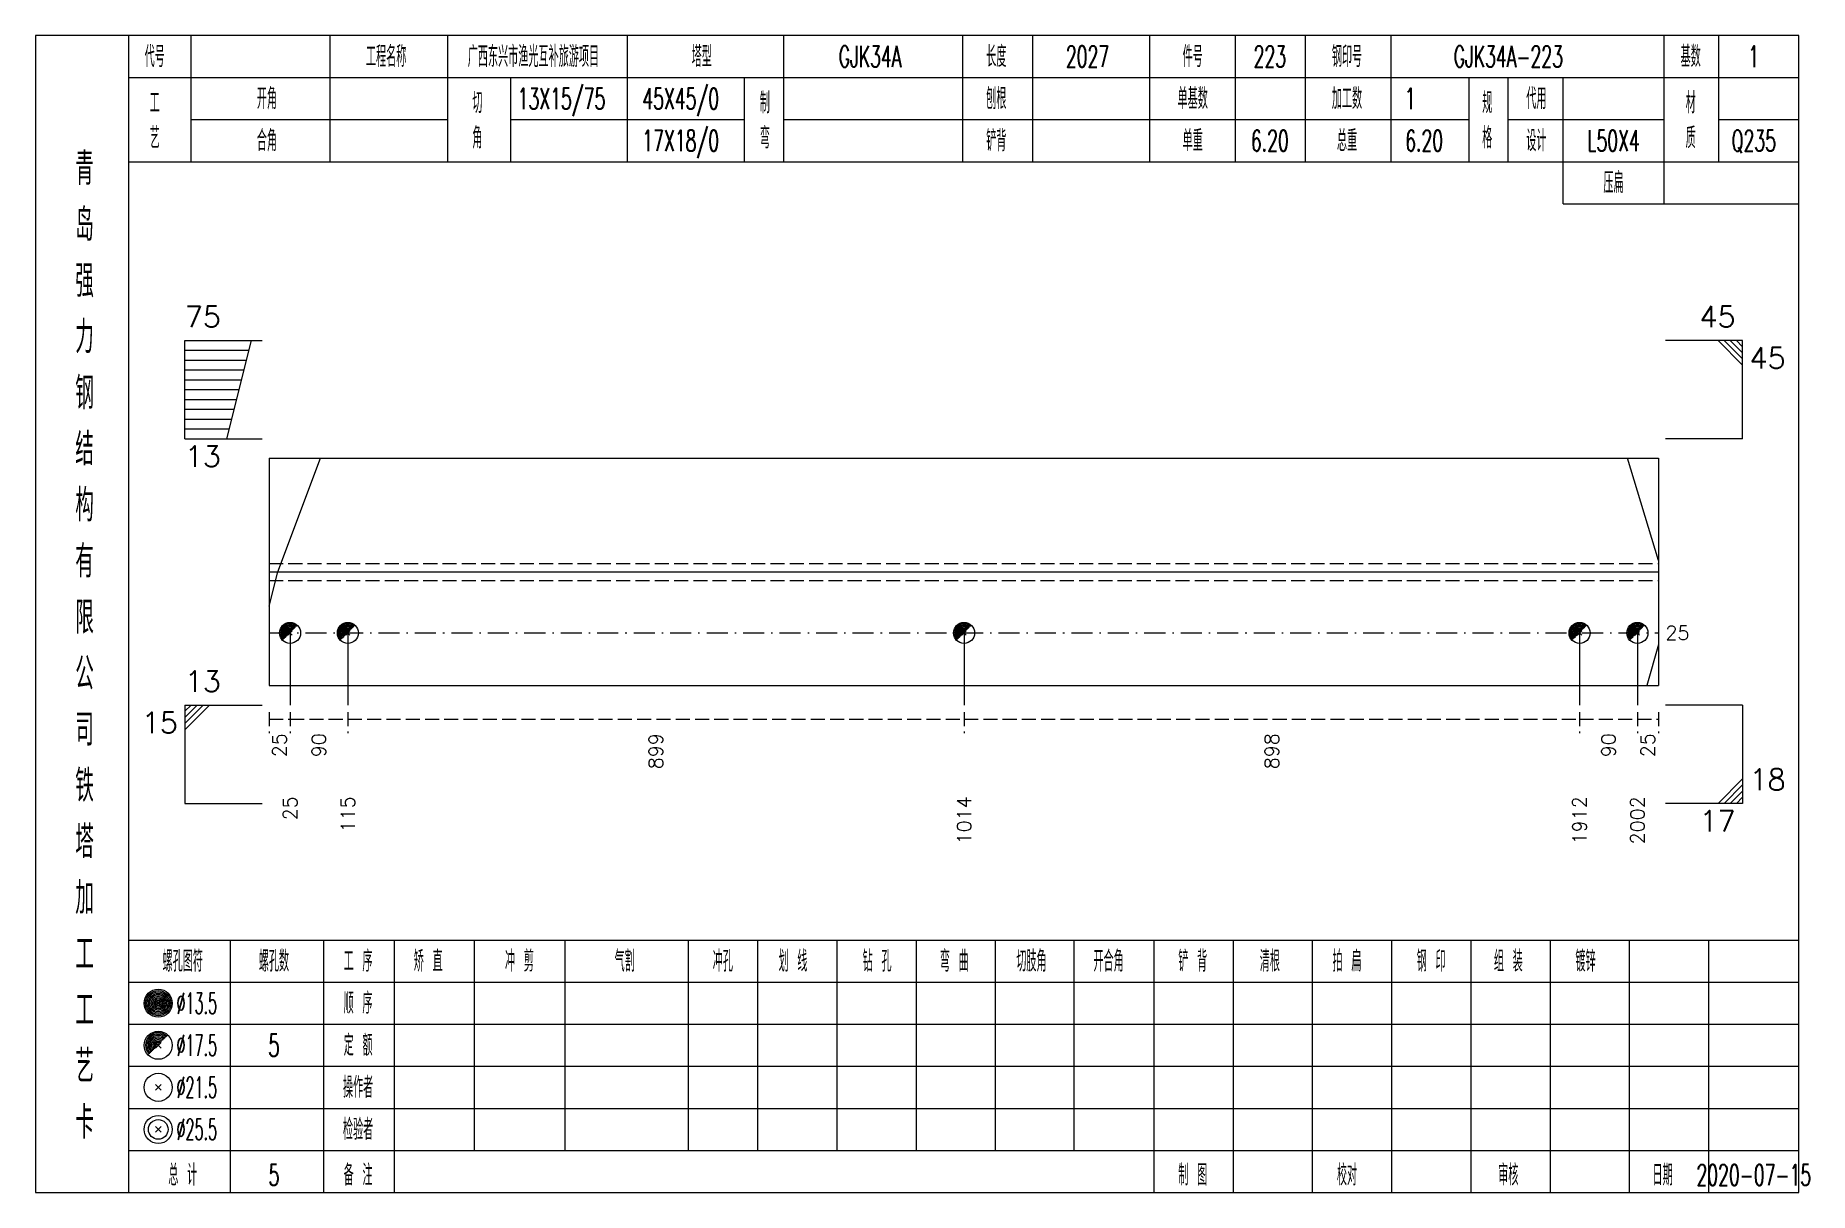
# Model space of a CAD drawing. Extents: x 0 to 2606, y -377 to 6479.
# Drawn here: x 2352.6 to 2605.5, y 6125 to 6290 of the extents above; entities that cross this region are included whole.
import ezdxf
from ezdxf.enums import TextEntityAlignment as Align

# ---------------------------------------------------------------- set-up
doc = ezdxf.new("R2010")
doc.units = 0
doc.header["$MEASUREMENT"] = 0
doc.linetypes.add('一点画线', pattern=[5.2, 3, -1, 0.2, -1])
doc.linetypes.add('虚线', pattern=[2.75, 2, -0.75])
doc.layers.get('0').update_dxf_attribs({"linetype": 'CONTINUOUS', "lineweight": 25})
doc.layers.add('1', color=7, linetype='CONTINUOUS', lineweight=25)
doc.layers.add('4', color=7, linetype='CONTINUOUS', lineweight=25)
doc.styles.get("Standard").update_dxf_attribs({"font": 'simplex.shx', "width": 0.7, "height": 3, "bigfont": 'gbhzfs.shx'})

msp = doc.modelspace()

# ---------------------------------------------------------------- texts
at = {"color": 7, "linetype": 'Continuous', "lineweight": 13}
for s, p in [('75', (2373.9, 6247.5)), ('13', (2373.9, 6195.5)), ('18', (2597, 6181.5))]:
    msp.add_text(s, height=3, dxfattribs=at).set_placement(p, align=Align.BOTTOM_LEFT)
msp.add_text('45', height=3, dxfattribs=at).set_placement((2595, 6247.5), align=Align.BOTTOM_RIGHT)
for s, p in [('45', (2597, 6245.5)), ('13', (2373.9, 6231.5))]:
    msp.add_text(s, height=3, dxfattribs=at).set_placement(p, align=Align.TOP_LEFT)
msp.add_text('25', height=2, dxfattribs=at).set_placement((2585, 6204.8), align=Align.MIDDLE_LEFT)
for s, p in [('15', (2372.9, 6193.5)), ('17', (2595, 6179.5))]:
    msp.add_text(s, height=3, dxfattribs=at).set_placement(p, align=Align.TOP_RIGHT)
at = {"color": 8, "linetype": 'Continuous', "lineweight": 9}
for s, p in [('25', (2387.4, 6190.5)), ('90', (2393.02, 6190.5)), ('899', (2441.07, 6190.5)), ('898', (2528.88, 6190.5)), ('90', (2576.88, 6190.5)), ('25', (2582.5, 6190.5))]:
    msp.add_text(s, height=2, rotation=90, dxfattribs=at).set_placement(p, align=Align.MIDDLE_RIGHT)
at = {"layer": '1', "color": 7, "linetype": 'Continuous', "lineweight": 13}
for s, p in [('25', (2388.9, 6181.5)), ('115', (2397.14, 6181.5)), ('1014', (2485, 6181.5)), ('1912', (2572.76, 6181.5)), ('2002', (2581, 6181.5))]:
    msp.add_text(s, height=2, rotation=90, dxfattribs=at).set_placement(p, align=Align.MIDDLE_RIGHT)
at = {"layer": '4', "color": 1, "linetype": 'Continuous', "lineweight": 13}
for s, height, width, p in [('代号', 3, 0.6, (2369.6, 6287)), ('工程名称', 3, 0.6, (2402.6, 6287)), ('广西东兴市渔光互补旅游项目', 3, 0.6, (2423.6, 6287)), ('塔型', 3, 0.6, (2447.6, 6287)), ('GJK34A', 3, 0.6, (2471.6, 6287)), ('长度', 3, 0.6, (2489.6, 6287)), ('2027', 3, 0.6, (2502.6, 6287)), ('件号', 3, 0.6, (2517.6, 6287)), ('223', 3, 0.6, (2528.6, 6287)), ('钢印号', 3, 0.6, (2539.6, 6287)), ('GJK34A-223', 3, 0.6, (2562.6, 6287)), ('基数', 3, 0.6, (2588.6, 6287)), ('1', 3, 0.6, (2597.6, 6287)), ('工', 3, 0.6, (2369.6, 6280.4)), ('开角', 3, 0.6, (2385.6, 6281)), ('切', 3, 0.6, (2415.6, 6280.4)), ('13X15/75', 3, 0.6, (2427.6, 6281)), ('45X45/0', 3, 0.6, (2444.6, 6281)), ('制', 3, 0.6, (2456.6, 6280.4)), ('刨根', 3, 0.6, (2489.6, 6281)), ('单基数', 3, 0.6, (2517.6, 6281)), ('加工数', 3, 0.6, (2539.6, 6281)), ('1', 3, 0.6, (2548.6, 6281)), ('规', 3, 0.6, (2559.6, 6280.4)), ('代用', 3, 0.6, (2566.6, 6281)), ('材', 3, 0.6, (2588.6, 6280.4)), ('艺', 3, 0.6, (2369.6, 6275.4)), ('合角', 3, 0.6, (2385.6, 6275)), ('角', 3, 0.6, (2415.6, 6275.4)), ('17X18/0', 3, 0.6, (2444.6, 6275)), ('弯', 3, 0.6, (2456.6, 6275.4)), ('铲背', 3, 0.6, (2489.6, 6275)), ('单重', 3, 0.6, (2517.6, 6275)), ('6.20', 3, 0.6, (2528.6, 6275)), ('总重', 3, 0.6, (2539.6, 6275)), ('6.20', 3, 0.6, (2550.6, 6275)), ('格', 3, 0.6, (2559.6, 6275.4)), ('设计', 3, 0.6, (2566.6, 6275)), ('L50X4', 3, 0.6, (2577.6, 6275)), ('质', 3, 0.6, (2588.6, 6275.4)), ('Q235', 3, 0.6, (2597.6, 6275)), ('青', 4.6, 0.8, (2359.6, 6271)), ('压扁', 3, 0.6, (2577.6, 6269)), ('岛', 4.6, 0.8, (2359.6, 6263)), ('强', 4.6, 0.8, (2359.6, 6255)), ('力', 4.6, 0.8, (2359.6, 6247)), ('钢', 4.6, 0.8, (2359.6, 6239)), ('结', 4.6, 0.8, (2359.6, 6231)), ('构', 4.6, 0.8, (2359.6, 6223)), ('有', 4.6, 0.8, (2359.6, 6215)), ('限', 4.6, 0.8, (2359.6, 6207)), ('公', 4.6, 0.8, (2359.6, 6199)), ('司', 4.6, 0.8, (2359.6, 6191)), ('铁', 4.6, 0.8, (2359.6, 6183)), ('塔', 4.6, 0.8, (2359.6, 6175)), ('加', 4.6, 0.8, (2359.6, 6167)), ('工', 4.6, 0.8, (2359.6, 6159)), ('螺孔图符', 3, 0.6, (2373.6, 6158)), ('螺孔数', 3, 0.6, (2386.6, 6158)), ('工 序', 3, 0.6, (2398.6, 6158)), ('矫 直', 3, 0.6, (2408.6, 6158)), ('冲 剪', 3, 0.6, (2421.6, 6158)), ('气割', 3, 0.6, (2436.6, 6158)), ('冲孔', 3, 0.6, (2450.6, 6158)), ('划 线', 3, 0.6, (2460.6, 6158)), ('钻 孔', 3, 0.6, (2472.6, 6158)), ('弯 曲', 3, 0.6, (2483.6, 6158)), ('切肢角', 3, 0.6, (2494.6, 6158)), ('开合角', 3, 0.6, (2505.6, 6158)), ('铲 背', 3, 0.6, (2517.6, 6158)), ('清根', 3, 0.6, (2528.6, 6158)), ('拍 扁', 3, 0.6, (2539.6, 6158)), ('钢 印', 3, 0.6, (2551.6, 6158)), ('组 装', 3, 0.6, (2562.6, 6158)), ('镀锌', 3, 0.6, (2573.6, 6158)), ('工', 4.6, 0.8, (2359.6, 6151)), ('%%C13.5', 3, 0.5, (2375.6, 6152)), ('顺 序', 3, 0.6, (2398.6, 6152)), ('%%C17.5', 3, 0.5, (2375.6, 6146)), ('5', 3.2, 0.6, (2386.6, 6146)), ('定 额', 3, 0.6, (2398.6, 6146)), ('艺', 4.6, 0.8, (2359.6, 6143)), ('操作者', 3, 0.6, (2398.6, 6140)), ('%%C21.5', 3, 0.5, (2375.6, 6140)), ('卡', 4.6, 0.8, (2359.6, 6135)), ('%%C25.5', 3, 0.5, (2375.6, 6134)), ('检验者', 3, 0.6, (2398.6, 6134)), ('总 计', 3, 0.6, (2373.6, 6127.5)), ('5', 3, 0.6, (2386.6, 6127.5)), ('备 注', 3, 0.6, (2398.6, 6127.5)), ('制 图', 3, 0.6, (2517.6, 6127.5)), ('校对', 3, 0.6, (2539.6, 6127.5)), ('审核', 3, 0.6, (2562.6, 6127.5)), ('日期', 3, 0.6, (2584.6, 6127.5)), ('2020-07-15', 3, 0.6, (2597.6, 6127.5))]:
    msp.add_text(s, height=height, dxfattribs=dict(at, width=width)).set_placement(p, align=Align.MIDDLE_CENTER)

# ---------------------------------------------------------------- linework, layer by layer
at = {"color": 7, "linetype": 'Continuous', "lineweight": 13}
for p, q in [((2373.9, 6246.5), (2384.9, 6246.5)), ((2373.9, 6232.5), (2373.9, 6246.5)), ((2379.9, 6232.5), (2383.4, 6246.5)), ((2596, 6246.5), (2585, 6246.5)), ((2592.5, 6246.5), (2596, 6243)), ((2593.38, 6246.5), (2596, 6243.88)), ((2594.25, 6246.5), (2596, 6244.75)), ((2595.12, 6246.5), (2596, 6245.62)), ((2596, 6232.5), (2596, 6246.5)), ((2373.9, 6245.1), (2383.05, 6245.1)), ((2373.9, 6243.7), (2382.7, 6243.7)), ((2373.9, 6242.3), (2382.35, 6242.3)), ((2373.9, 6240.9), (2382, 6240.9)), ((2373.9, 6239.5), (2381.65, 6239.5)), ((2373.9, 6238.1), (2381.3, 6238.1)), ((2373.9, 6236.7), (2380.95, 6236.7)), ((2373.9, 6235.3), (2380.6, 6235.3)), ((2373.9, 6233.9), (2380.25, 6233.9)), ((2373.9, 6232.5), (2384.9, 6232.5)), ((2596, 6232.5), (2585, 6232.5)), ((2387.17, 6213.5), (2393.23, 6229.7)), ((2584, 6215.12), (2579.6, 6229.7)), ((2385.9, 6208.64), (2387.17, 6213.5)), ((2388.9, 6204.8), (2388.9, 6194.5)), ((2397.14, 6204.8), (2397.14, 6194.5)), ((2485, 6204.8), (2485, 6194.5)), ((2572.76, 6204.8), (2572.76, 6194.5)), ((2581, 6204.8), (2581, 6194.5)), ((2584, 6203.13), (2582.34, 6197.3)), ((2373.9, 6194.5), (2384.9, 6194.5)), ((2373.9, 6194.5), (2373.9, 6180.5)), ((2374.78, 6194.5), (2373.9, 6193.62)), ((2375.65, 6194.5), (2373.9, 6192.75)), ((2376.53, 6194.5), (2373.9, 6191.88)), ((2377.4, 6194.5), (2373.9, 6191)), ((2596, 6194.5), (2585, 6194.5)), ((2596, 6194.5), (2596, 6180.5)), ((2592.5, 6180.5), (2596, 6184)), ((2593.38, 6180.5), (2596, 6183.12)), ((2594.25, 6180.5), (2596, 6182.25)), ((2373.9, 6180.5), (2384.9, 6180.5)), ((2596, 6180.5), (2585, 6180.5)), ((2595.12, 6180.5), (2596, 6181.38))]:
    msp.add_line(p, q, dxfattribs=at)
at = {"color": 7, "linetype": 'Continuous', "lineweight": 18}
for p, q in [((2385.9, 6229.7), (2385.9, 6197.3)), ((2385.9, 6229.7), (2584, 6229.7)), ((2584, 6229.7), (2584, 6197.3)), ((2385.9, 6213.5), (2584, 6213.5))]:
    msp.add_line(p, q, dxfattribs=at)
at = {"color": 1, "linetype": '虚线', "lineweight": 18}
for p, q in [((2385.9, 6214.7), (2584, 6214.7)), ((2385.9, 6212.3), (2584, 6212.3))]:
    msp.add_line(p, q, dxfattribs=at)
at = {"color": 3, "linetype": '一点画线', "lineweight": 13}
msp.add_line((2385.9, 6204.8), (2584, 6204.8), dxfattribs=at)
at = {"color": 8, "linetype": '虚线', "lineweight": 9}
for p, q in [((2385.9, 6193.5), (2385.9, 6190.5)), ((2385.9, 6192.5), (2388.9, 6192.5)), ((2388.9, 6193.5), (2388.9, 6190.5)), ((2388.9, 6193.5), (2388.9, 6190.5)), ((2388.9, 6192.5), (2397.14, 6192.5)), ((2397.14, 6193.5), (2397.14, 6190.5)), ((2397.14, 6193.5), (2397.14, 6190.5)), ((2397.14, 6192.5), (2485, 6192.5)), ((2485, 6193.5), (2485, 6190.5)), ((2485, 6193.5), (2485, 6190.5)), ((2485, 6192.5), (2572.76, 6192.5)), ((2572.76, 6193.5), (2572.76, 6190.5)), ((2572.76, 6193.5), (2572.76, 6190.5)), ((2572.76, 6192.5), (2581, 6192.5)), ((2581, 6193.5), (2581, 6190.5)), ((2581, 6193.5), (2581, 6190.5)), ((2581, 6192.5), (2584, 6192.5)), ((2584, 6193.5), (2584, 6190.5))]:
    msp.add_line(p, q, dxfattribs=at)
at = {"layer": '1', "color": 7, "linetype": 'Continuous', "lineweight": 0}
for p, q in [((2388.6, 6204.5), (2389.2, 6205.1)), ((2388.6, 6205.1), (2389.2, 6204.5)), ((2396.84, 6204.5), (2397.44, 6205.1)), ((2396.84, 6205.1), (2397.44, 6204.5)), ((2484.7, 6204.5), (2485.3, 6205.1)), ((2484.7, 6205.1), (2485.3, 6204.5)), ((2572.46, 6204.5), (2573.06, 6205.1)), ((2572.46, 6205.1), (2573.06, 6204.5)), ((2580.7, 6204.5), (2581.3, 6205.1)), ((2580.7, 6205.1), (2581.3, 6204.5))]:
    msp.add_line(p, q, dxfattribs=at)
at = {"layer": '1', "color": 7, "linetype": 'Continuous', "lineweight": 18}
msp.add_line((2385.9, 6197.3), (2584, 6197.3), dxfattribs=at)
at = {"layer": '1', "color": 7, "linetype": 'Continuous', "lineweight": 13}
for centre in [(2388.9, 6204.8), (2397.14, 6204.8), (2485, 6204.8), (2572.76, 6204.8), (2581, 6204.8)]:
    msp.add_circle(centre, 1.5, dxfattribs=at)
for centre, radius in [((2388.9, 6204.8), 1.35), ((2388.9, 6204.8), 1.2), ((2388.9, 6204.8), 1.05), ((2388.9, 6204.8), 0.9), ((2388.9, 6204.8), 0.75), ((2388.9, 6204.8), 0.6), ((2388.9, 6204.8), 0.45), ((2388.9, 6204.8), 0.3), ((2388.9, 6204.8), 0.15), ((2397.14, 6204.8), 1.35), ((2397.14, 6204.8), 1.2), ((2397.14, 6204.8), 1.05), ((2397.14, 6204.8), 0.9), ((2397.14, 6204.8), 0.75), ((2397.14, 6204.8), 0.6), ((2397.14, 6204.8), 0.45), ((2397.14, 6204.8), 0.3), ((2397.14, 6204.8), 0.15), ((2485, 6204.8), 1.35), ((2485, 6204.8), 1.2), ((2485, 6204.8), 1.05), ((2485, 6204.8), 0.9), ((2485, 6204.8), 0.75), ((2485, 6204.8), 0.6), ((2485, 6204.8), 0.45), ((2485, 6204.8), 0.3), ((2485, 6204.8), 0.15), ((2572.76, 6204.8), 1.35), ((2572.76, 6204.8), 1.2), ((2572.76, 6204.8), 1.05), ((2572.76, 6204.8), 0.9), ((2572.76, 6204.8), 0.75), ((2572.76, 6204.8), 0.6), ((2572.76, 6204.8), 0.45), ((2572.76, 6204.8), 0.3), ((2572.76, 6204.8), 0.15), ((2581, 6204.8), 1.35), ((2581, 6204.8), 1.2), ((2581, 6204.8), 1.05), ((2581, 6204.8), 0.9), ((2581, 6204.8), 0.75), ((2581, 6204.8), 0.6), ((2581, 6204.8), 0.45), ((2581, 6204.8), 0.3), ((2581, 6204.8), 0.15)]:
    msp.add_arc(centre, radius, 45, 225, dxfattribs=at)
at = {"layer": '4', "color": 1, "linetype": 'Continuous', "lineweight": 18}
for p, q in [((2365.9, 6125), (2365.9, 6290)), ((2374.8, 6272), (2374.8, 6290)), ((2394.6, 6272), (2394.6, 6290)), ((2411.4, 6272), (2411.4, 6290)), ((2437, 6272), (2437, 6290)), ((2459.3, 6272), (2459.3, 6290)), ((2484.8, 6272), (2484.8, 6290)), ((2494.8, 6272), (2494.8, 6290)), ((2511.5, 6272), (2511.5, 6290)), ((2523.7, 6272), (2523.7, 6290)), ((2533.7, 6272), (2533.7, 6290)), ((2545.9, 6272), (2545.9, 6290)), ((2584.8, 6266), (2584.8, 6290)), ((2592.6, 6272), (2592.6, 6290)), ((2365.9, 6284), (2604, 6284)), ((2420.4, 6272), (2420.4, 6284)), ((2453.7, 6272), (2453.7, 6284)), ((2557, 6272), (2557, 6284)), ((2562.6, 6272), (2562.6, 6284)), ((2570.4, 6266), (2570.4, 6284)), ((2374.8, 6278), (2411.4, 6278)), ((2420.4, 6278), (2453.7, 6278)), ((2459.3, 6278), (2557, 6278)), ((2562.6, 6278), (2584.8, 6278)), ((2592.6, 6278), (2604, 6278)), ((2365.9, 6272), (2604, 6272)), ((2570.4, 6266), (2604, 6266)), ((2365.9, 6161), (2604, 6161)), ((2380.4, 6125), (2380.4, 6161)), ((2393.7, 6125), (2393.7, 6161)), ((2403.8, 6125), (2403.8, 6161)), ((2415.2, 6131), (2415.2, 6161)), ((2428.1, 6131), (2428.1, 6161)), ((2445.7, 6131), (2445.7, 6161)), ((2455.6, 6131), (2455.6, 6161)), ((2466.9, 6131), (2466.9, 6161)), ((2478.2, 6131), (2478.2, 6161)), ((2489.5, 6131), (2489.5, 6161)), ((2500.7, 6131), (2500.7, 6161)), ((2512.1, 6131), (2512.1, 6161)), ((2523.4, 6131), (2523.4, 6161)), ((2534.7, 6131), (2534.7, 6161)), ((2546, 6131), (2546, 6161)), ((2557.3, 6131), (2557.3, 6161)), ((2568.6, 6131), (2568.6, 6161)), ((2579.9, 6131), (2579.9, 6161)), ((2591.2, 6131), (2591.2, 6161)), ((2365.9, 6155), (2604, 6155)), ((2365.9, 6149), (2604, 6149)), ((2365.9, 6143), (2604, 6143)), ((2365.9, 6137), (2604, 6137)), ((2365.9, 6131), (2604, 6131)), ((2512.1, 6125), (2512.1, 6131)), ((2523.4, 6125), (2523.4, 6131)), ((2534.7, 6125), (2534.7, 6131)), ((2546, 6125), (2546, 6131)), ((2557.3, 6125), (2557.3, 6131)), ((2568.6, 6125), (2568.6, 6131)), ((2579.9, 6125), (2579.9, 6131)), ((2591.2, 6125), (2591.2, 6131))]:
    msp.add_line(p, q, dxfattribs=at)
at = {"layer": '4', "color": 7, "linetype": 'Continuous', "lineweight": 13}
for p, q in [((2369.9, 6151.8), (2370.3, 6152.2)), ((2370.3, 6151.8), (2369.9, 6152.2)), ((2369.7, 6139.6), (2370.5, 6140.4)), ((2370.5, 6139.6), (2369.7, 6140.4)), ((2369.7, 6133.6), (2370.5, 6134.4)), ((2370.5, 6133.6), (2369.7, 6134.4))]:
    msp.add_line(p, q, dxfattribs=at)
at = {"layer": '4', "color": 7, "linetype": 'Continuous', "lineweight": 0}
for p, q in [((2369.7, 6145.6), (2370.5, 6146.4)), ((2369.7, 6146.4), (2370.5, 6145.6))]:
    msp.add_line(p, q, dxfattribs=at)
at = {"layer": '4', "color": 1, "linetype": 'Continuous', "lineweight": 18}
msp.add_lwpolyline([(2352.6, 6290), (2352.6, 6125), (2604, 6125), (2604, 6290)], close=True, dxfattribs=at)
at = {"layer": '4', "color": 7, "linetype": 'Continuous', "lineweight": 13}
for centre, radius in [((2370.1, 6152), 2), ((2370.1, 6152), 1.8), ((2370.1, 6152), 1.6), ((2370.1, 6152), 1.4), ((2370.1, 6152), 1.2), ((2370.1, 6152), 1), ((2370.1, 6152), 0.8), ((2370.1, 6152), 0.6), ((2370.1, 6152), 0.4), ((2370.1, 6152), 0.2), ((2370.1, 6146), 2), ((2370.1, 6140), 2), ((2370.1, 6134), 2), ((2370.1, 6134), 1.4)]:
    msp.add_circle(centre, radius, dxfattribs=at)
for radius in [1.8, 1.6, 1.4, 1.2, 1, 0.8, 0.6, 0.4, 0.2]:
    msp.add_arc((2370.1, 6146), radius, 45, 225, dxfattribs=at)

msp.set_redraw_order([(e.dxf.handle, doc.entitydb.next_handle()) for e in msp.query("TEXT MTEXT ATTDEF DIMENSION ARC_DIMENSION")])  # texts and dimensions are drawn at this point

doc.saveas('drawing.dxf')
